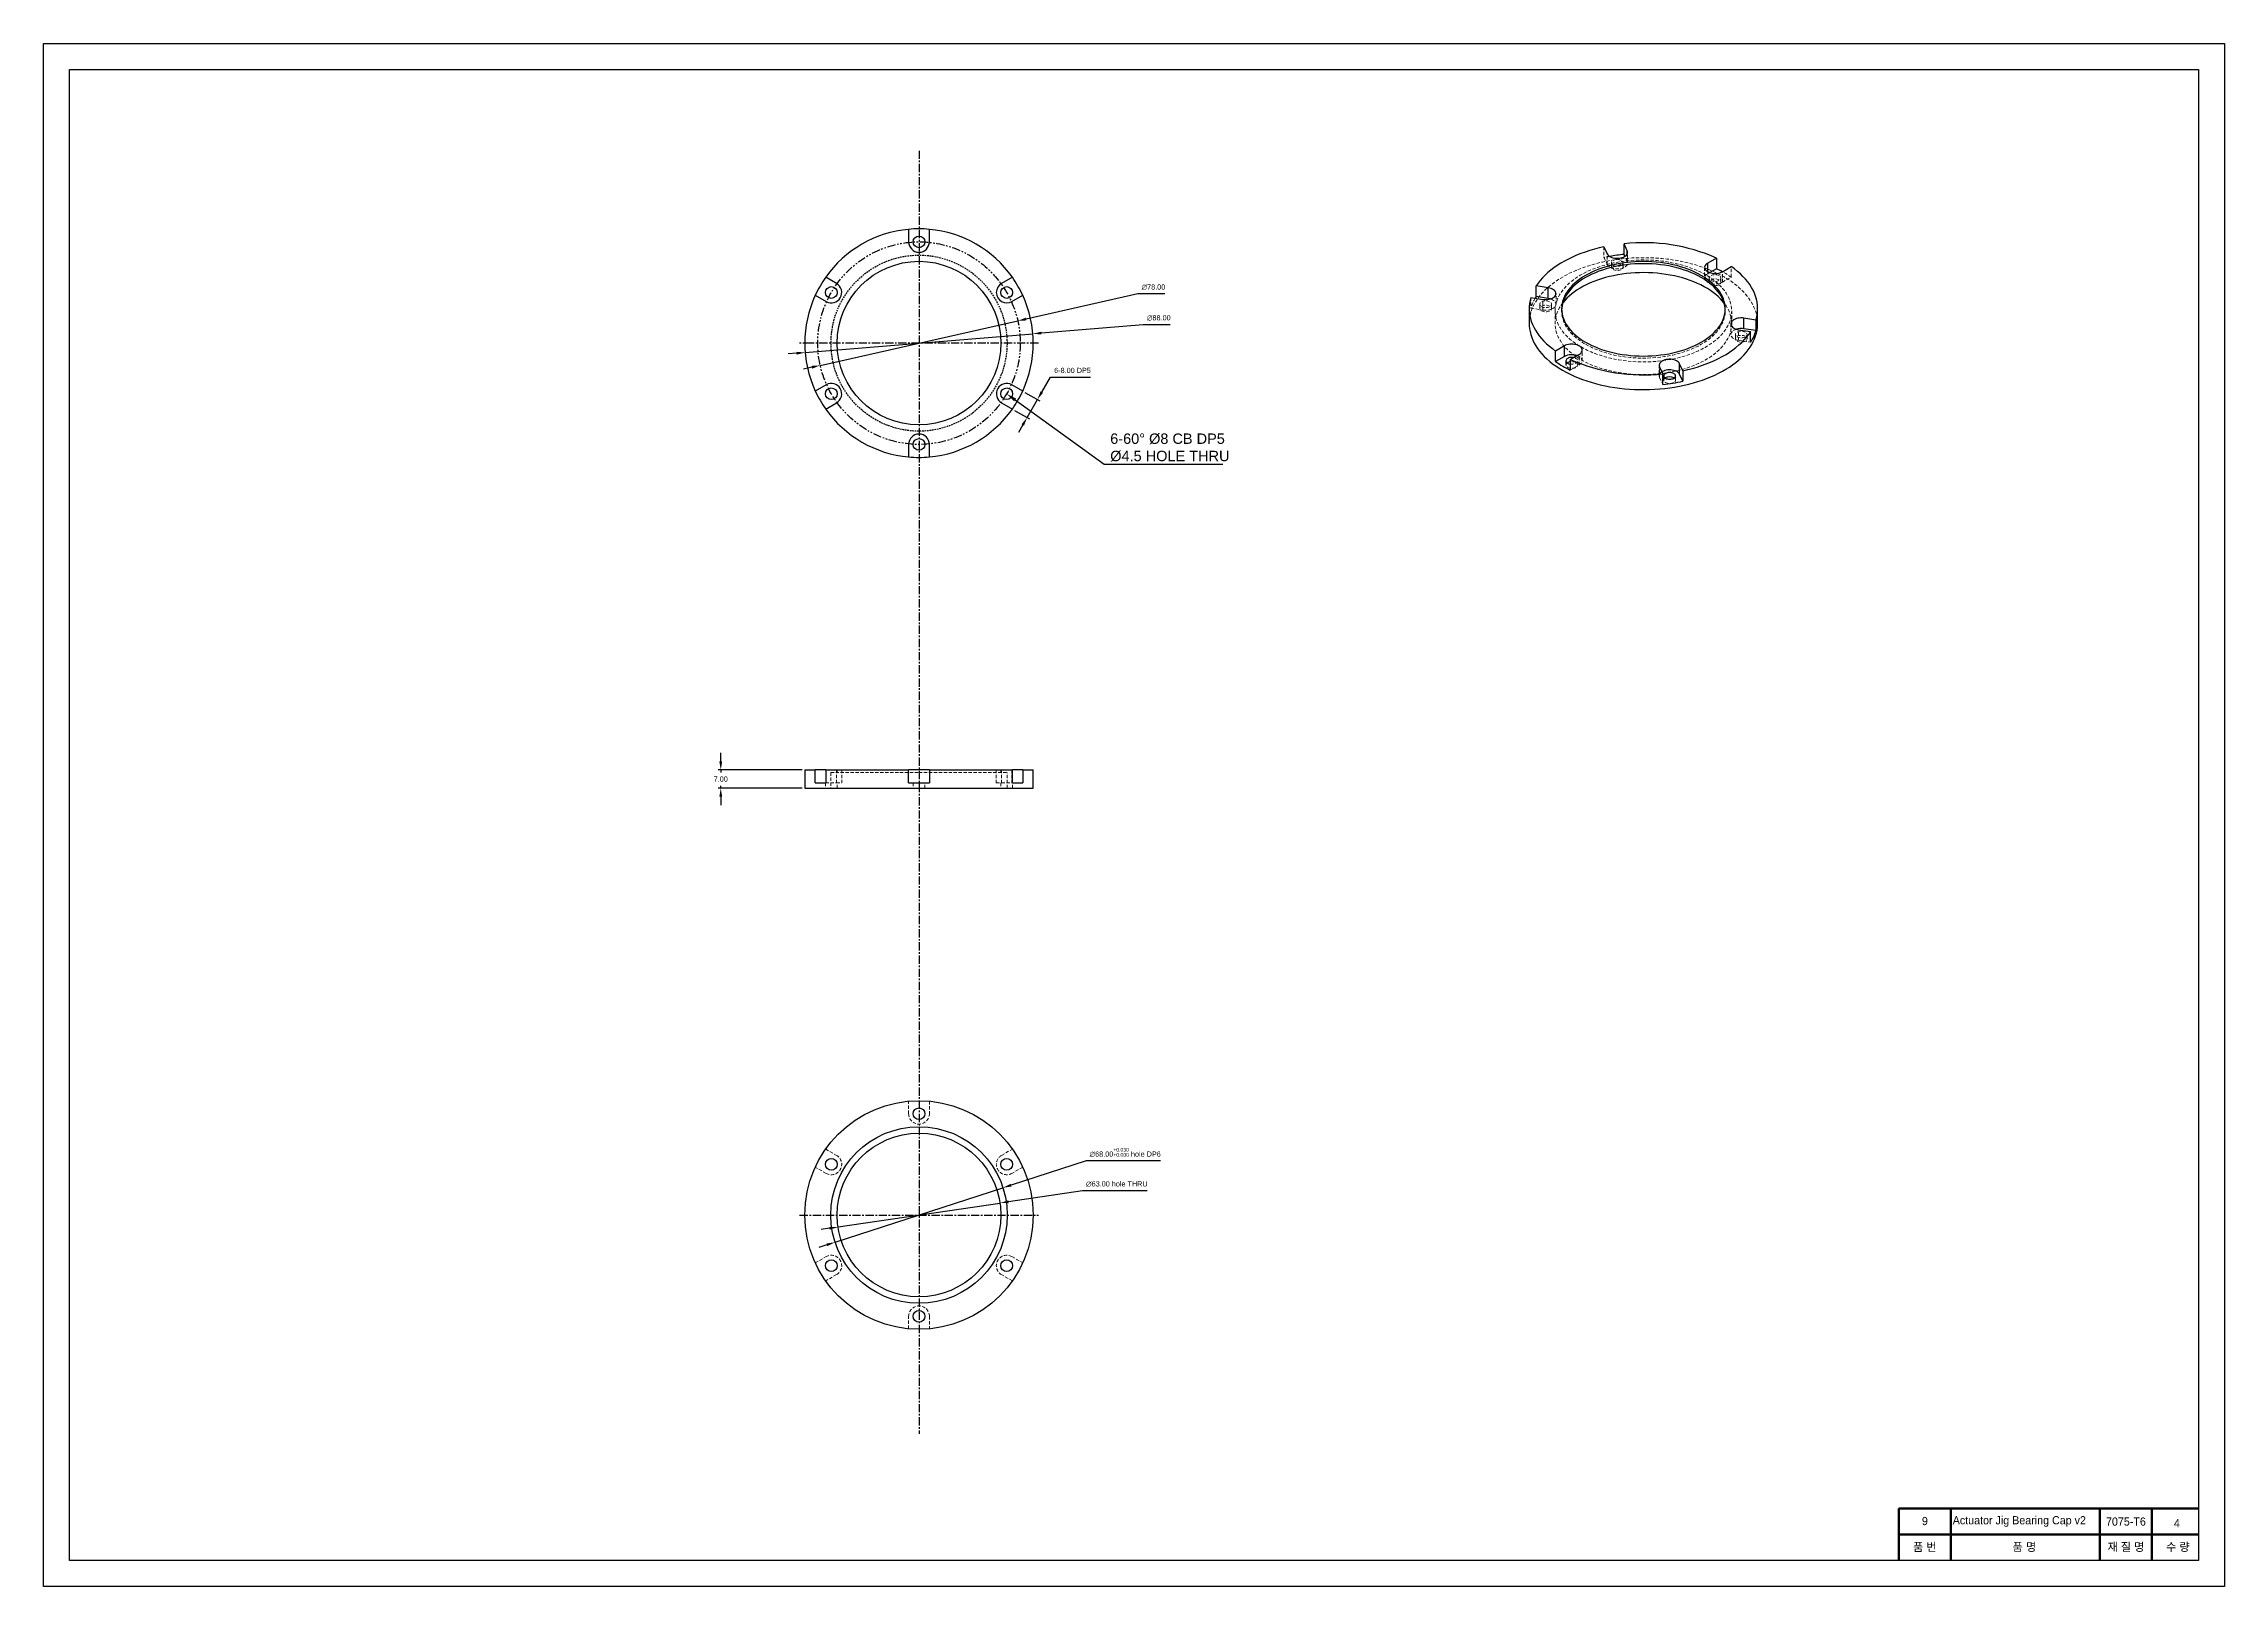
# Model space of a CAD drawing. Header units: millimetres. Extents: x 0 to 7560, y -1188 to 891.
# Drawn here: x 0 to 840, y -1188 to -594 of the extents above; entities that cross this region are included whole.
import ezdxf
from ezdxf import colors
from ezdxf.entities.mleader import LeaderData, LeaderLine
from ezdxf.math import Vec2, Vec3

# ---------------------------------------------------------------- set-up
doc = ezdxf.new("R2010")
doc.units = ezdxf.units.MM
doc.header["$PDSIZE"] = -1
for name, pattern in [('CENTER', [10.16, 6.35, -1.27, 1.27, -1.27]), ('HIDDEN', [1.905, 1.27, -0.635]), ('PHANTOM', [12.7, 6.35, -1.27, 1.27, -1.27, 1.27, -1.27])]:
    doc.linetypes.add(name, pattern=pattern)
doc.layers.get('0').update_dxf_attribs({"lineweight": 50})
doc.layers.add('FORMAT', color=7, linetype='Continuous')
for name, color, linetype, lineweight in [('보조선', 1, 'PHANTOM', 25), ('숨은선', 4, 'HIDDEN', 35), ('중심선', 1, 'CENTER', 25), ('중요 치수', 4, 'Continuous', 18), ('치수선', 6, 'Continuous', 18)]:
    doc.layers.add(name, color=color, linetype=linetype, lineweight=lineweight)
doc.styles.get("Standard").update_dxf_attribs({"font": 'arial.ttf', "height": 2})
doc.dimstyles.new('ISO-25', dxfattribs={"dimtxt": 2.5, "dimasz": 2.5, "dimexe": 1.25, "dimexo": 0.625, "dimtad": 1, "dimtxsty": 'Standard', "dimcen": 2.5, "dimadec": 0, "dimazin": 0, "dimtfac": 1, "dimtmove": 0, "dimatfit": 3, "dimfxl": 1, "dimarcsym": 0})

msp = doc.modelspace()

# ---------------------------------------------------------------- texts
at = {"char_height": 3.15, "attachment_point": 5}
for s, width, insert in [('{\\fGulim|b0|i0|c129|p50;\\C6;9}', 20, (724.785, -1162.634)), ('{\\fGulim|b0|i0|c129|p50;\\C6;7075-T6}', 20, (802.217, -1162.836)), ('{\\fGulim|b0|i0|c129|p50;\\C6;4}', 20, (821.837, -1163.45)), ('{\\fGulim|b0|i0|c129|p50;\\C6;품 번}', 20, (724.749, -1172.768)), ('{\\C6;품 명}', 40, (763.106, -1172.768)), ('{\\fGulim|b0|i0|c129|p50;\\C6;재 질 명}', 20, (802.232, -1172.768)), ('{\\fGulim|b0|i0|c129|p50;\\C6;수 량}', 20, (822.232, -1172.768))]:
    msp.add_mtext_dynamic_manual_height_columns(s, width=width, gutter_width=12.5, heights=[0], dxfattribs=dict(at, insert=insert))
at = {"layer": '중요 치수', "insert": (735.506, -1160.736), "char_height": 3.15, "width": 56.24611, "attachment_point": 1}
msp.add_mtext('{\\fGulim|b0|i0|c129|p50;\\C6;Actuator Jig Bearing Cap v2}', dxfattribs=at)

# ---------------------------------------------------------------- blocks, each defined once
blk = doc.blocks.new('*D465')
at = {"layer": 'Defpoints', "color": 0, "ltscale": 0.5, "transparency": 16777216}
for p in [(381.19, -705.48), (293.48, -712.7)]:
    blk.add_point(p, dxfattribs=at)
at = {"layer": '치수선', "color": 0, "lineweight": -2, "ltscale": 0.5, "transparency": 16777216}
for p, q in [((293.48, -712.7), (381.19, -705.48)), ((423.69, -701.98), (384.48, -705.21)), ((434.13, -701.98), (423.69, -701.98)), ((290.19, -712.97), (286.9, -713.24))]:
    blk.add_line(p, q, dxfattribs=at)
at = {"layer": '치수선', "color": 0, "ltscale": 0.5, "transparency": 16777216}
for points in [[(384.43, -704.66), (384.52, -705.76), (381.19, -705.48)], [(290.15, -712.42), (290.24, -713.52), (293.48, -712.7)]]:
    blk.add_solid(points, dxfattribs=at)
at = {"layer": '치수선', "color": 0, "ltscale": 0.5, "transparency": 16777216, "insert": (429.67, -699.38), "char_height": 2, "attachment_point": 5}
blk.add_mtext('∅88.00', dxfattribs=at)
blk = doc.blocks.new('*D466')
at = {"layer": 'Defpoints', "color": 0, "ltscale": 0.5, "transparency": 16777216}
for p in [(375.39, -700.53), (299.29, -717.65)]:
    blk.add_point(p, dxfattribs=at)
at = {"layer": '치수선', "color": 0, "lineweight": -2, "ltscale": 0.5, "transparency": 16777216}
for p, q in [((421.62, -690.13), (378.61, -699.8)), ((432.06, -690.13), (421.62, -690.13)), ((299.29, -717.65), (375.39, -700.53)), ((296.07, -718.37), (292.84, -719.1))]:
    blk.add_line(p, q, dxfattribs=at)
at = {"layer": '치수선', "color": 0, "ltscale": 0.5, "transparency": 16777216}
for points in [[(378.49, -699.27), (378.73, -700.34), (375.39, -700.53)], [(295.94, -717.84), (296.19, -718.91), (299.29, -717.65)]]:
    blk.add_solid(points, dxfattribs=at)
at = {"layer": '치수선', "color": 0, "ltscale": 0.5, "transparency": 16777216, "insert": (427.61, -687.53), "char_height": 2, "attachment_point": 5}
blk.add_mtext('∅78.00', dxfattribs=at)
blk = doc.blocks.new('*D467')
at = {"layer": 'Defpoints', "color": 0, "ltscale": 0.5, "transparency": 16777216}
for p in [(377.28, -727.53), (373.28, -734.46), (378.96, -737.74)]:
    blk.add_point(p, dxfattribs=at)
at = {"layer": '치수선', "color": 0, "lineweight": -2, "ltscale": 0.5, "transparency": 16777216}
for p, q in [((384.61, -727.95), (387.96, -722.15)), ((387.96, -722.15), (403.4, -722.15)), ((378.15, -728.03), (383.83, -731.31)), ((374.15, -734.96), (379.83, -738.24)), ((378.96, -737.74), (382.96, -730.81)), ((377.31, -740.6), (375.66, -743.46))]:
    blk.add_line(p, q, dxfattribs=at)
at = {"layer": '치수선', "color": 0, "ltscale": 0.5, "transparency": 16777216}
for points in [[(384.14, -727.68), (385.09, -728.23), (382.96, -730.81)], [(376.83, -740.32), (377.79, -740.88), (378.96, -737.74)]]:
    blk.add_solid(points, dxfattribs=at)
at = {"layer": '치수선', "color": 0, "ltscale": 0.5, "transparency": 16777216, "insert": (396.45, -719.6), "char_height": 2, "attachment_point": 5}
blk.add_mtext('6-8.00 DP5', dxfattribs=at)
blk = doc.blocks.new('*D468')
at = {"layer": 'Defpoints', "color": 0, "ltscale": 0.5, "transparency": 16777216}
for p in [(293.34, -873.44), (260.97, -880.44), (293.34, -880.44)]:
    blk.add_point(p, dxfattribs=at)
at = {"layer": '치수선', "color": 0, "lineweight": -2, "ltscale": 0.5, "transparency": 16777216}
for p, q in [((292.34, -873.44), (259.97, -873.44)), ((260.97, -870.13), (260.97, -866.83)), ((260.97, -873.44), (260.97, -874.39)), ((292.34, -880.44), (259.97, -880.44)), ((260.97, -880.44), (260.97, -879.48)), ((260.97, -883.74), (260.97, -887.04))]:
    blk.add_line(p, q, dxfattribs=at)
at = {"layer": '치수선', "color": 0, "ltscale": 0.5, "transparency": 16777216}
for points in [[(260.42, -870.13), (261.52, -870.13), (260.97, -873.44)], [(260.42, -883.74), (261.52, -883.74), (260.97, -880.44)]]:
    blk.add_solid(points, dxfattribs=at)
at = {"layer": '치수선', "color": 0, "ltscale": 0.5, "transparency": 16777216, "insert": (260.97, -876.94), "char_height": 2, "attachment_point": 5}
blk.add_mtext('7.00', dxfattribs=at)
blk = doc.blocks.new('*D469')
at = {"layer": 'Defpoints', "color": 0, "ltscale": 0.5, "transparency": 16777216}
for p in [(369.68, -1034.3), (304.99, -1055.27)]:
    blk.add_point(p, dxfattribs=at)
at = {"layer": '중요 치수', "color": 0, "lineweight": -2, "ltscale": 0.5, "transparency": 16777216}
for p, q in [((401.66, -1023.94), (372.82, -1033.28)), ((430.3, -1023.94), (401.66, -1023.94)), ((304.99, -1055.27), (369.68, -1034.3)), ((301.85, -1056.28), (298.71, -1057.3))]:
    blk.add_line(p, q, dxfattribs=at)
at = {"layer": '중요 치수', "color": 0, "ltscale": 0.5, "transparency": 16777216}
for points in [[(372.65, -1032.76), (372.99, -1033.81), (369.68, -1034.3)], [(301.68, -1055.76), (302.02, -1056.81), (304.99, -1055.27)]]:
    blk.add_solid(points, dxfattribs=at)
at = {"layer": '중요 치수', "color": 0, "ltscale": 0.5, "transparency": 16777216, "insert": (416.74, -1020.71), "char_height": 2, "attachment_point": 5}
blk.add_mtext('∅68.00{\\H0.7x;\\S+0.030^ +0.000;} hole DP6', dxfattribs=at)
blk = doc.blocks.new('*D529')
at = {"layer": 'Defpoints', "color": 0, "ltscale": 0.5, "transparency": 16777216}
for p in [(368.5, -1040.17), (306.18, -1049.4)]:
    blk.add_point(p, dxfattribs=at)
at = {"layer": '중요 치수', "color": 0, "lineweight": -2, "ltscale": 0.5, "transparency": 16777216}
for p, q in [((306.18, -1049.4), (368.5, -1040.17)), ((400.3, -1035.46), (371.76, -1039.69)), ((425.25, -1035.46), (400.3, -1035.46)), ((302.91, -1049.88), (299.64, -1050.37))]:
    blk.add_line(p, q, dxfattribs=at)
at = {"layer": '중요 치수', "color": 0, "ltscale": 0.5, "transparency": 16777216}
for points in [[(371.68, -1039.14), (371.84, -1040.23), (368.5, -1040.17)], [(302.83, -1049.34), (302.99, -1050.43), (306.18, -1049.4)]]:
    blk.add_solid(points, dxfattribs=at)
at = {"layer": '중요 치수', "color": 0, "ltscale": 0.5, "transparency": 16777216, "insert": (413.54, -1032.86), "char_height": 2, "attachment_point": 5}
blk.add_mtext('∅63.00 hole THRU', dxfattribs=at)

# ---------------------------------------------------------------- dimensions: what is measured, and where the dimension line sits
at = {"layer": '중요 치수', "ltscale": 0.5}
for p1, p2, text, picture, middle in [((304.992, -1055.267), (369.68, -1034.302), '<>{\\H0.7x;\\S+0.030^ +0.000;} hole DP6', '*D469', (416.74, -1023.94)), ((306.176, -1049.398), (368.496, -1040.171), '<> hole THRU', '*D529', (400.304, -1035.461))]:
    dim = msp.add_diameter_dim_2p(p1=p1, p2=p2, text=text, dimstyle='ISO-25', override={"dimtxt": 2, "dimasz": 3.302, "dimexe": 1, "dimexo": 1, "dimgap": 1.524, "dimtih": 1, "dimtoh": 1, "dimzin": 1, "dimdsep": 46, "dimcen": -10, "dimadec": 2, "dimtzin": 1}, dxfattribs=at)
    dim.commit()
    dim.dimension.update_dxf_attribs({"geometry": picture, "text_midpoint": middle, "dimtype": 163})
at = {"layer": '치수선', "ltscale": 0.5}
for p1, p2, picture, middle in [((299.287, -717.649), (375.385, -700.53), '*D466', (421.622, -690.128)), ((293.484, -712.698), (381.188, -705.481), '*D465', (423.685, -701.983))]:
    dim = msp.add_diameter_dim_2p(p1=p1, p2=p2, dimstyle='ISO-25', override={"dimtxt": 2, "dimasz": 3.302, "dimexe": 1, "dimexo": 1, "dimgap": 1.524, "dimtih": 1, "dimtoh": 1, "dimzin": 1, "dimdsep": 46, "dimcen": -10, "dimadec": 2, "dimtzin": 1}, dxfattribs=at)
    dim.commit()
    dim.dimension.update_dxf_attribs({"geometry": picture, "text_midpoint": middle, "dimtype": 163})
dim = msp.add_linear_dim(base=(378.961, -737.74), p1=(377.283, -727.534), p2=(373.283, -734.462), angle=240, text='6-<> DP5', dimstyle='ISO-25', override={"dimtxt": 2, "dimasz": 3.302, "dimexe": 1, "dimexo": 1, "dimgap": 1.524, "dimtih": 1, "dimtoh": 1, "dimzin": 1, "dimdsep": 46, "dimcen": -10, "dimadec": 2, "dimtzin": 1}, dxfattribs=at)
dim.commit()
dim.dimension.update_dxf_attribs({"geometry": '*D467', "text_midpoint": (396.446, -722.148), "dimtype": 161})
dim = msp.add_linear_dim(base=(260.969, -880.437), p1=(293.336, -873.437), p2=(293.336, -880.437), angle=90, dimstyle='ISO-25', override={"dimtxt": 2, "dimasz": 3.302, "dimexe": 1, "dimexo": 1, "dimgap": 1.524, "dimtih": 1, "dimtoh": 1, "dimzin": 1, "dimdsep": 46, "dimcen": -10, "dimadec": 2, "dimtzin": 1}, dxfattribs=at)
dim.commit()
dim.dimension.update_dxf_attribs({"geometry": '*D468', "text_midpoint": (260.969, -876.937), "dimtype": 160})

# ---------------------------------------------------------------- linework, layer by layer
at = {"color": 7, "linetype": 'Continuous', "lineweight": 25}
for p, q in [((333.336, -665.272), (333.336, -670.089)), ((341.336, -670.089), (341.336, -665.272)), ((608.89, -674.914), (608.89, -670.831)), ((610.136, -673.518), (608.89, -670.831)), ((601.162, -672.027), (602.409, -674.713)), ((609.238, -675.665), (608.89, -674.914)), ((610.136, -674.713), (610.136, -673.518)), ((644.522, -676.343), (641.115, -678.31)), ((641.115, -681.576), (641.115, -678.31)), ((644.522, -676.343), (644.522, -680.426)), ((646.772, -681.576), (650.179, -679.609)), ((305.561, -686.125), (301.389, -683.716)), ((373.283, -683.716), (369.111, -686.125)), ((575.077, -691.168), (575.077, -687.085)), ((579.731, -687.805), (575.077, -687.085)), ((579.731, -691.888), (579.731, -687.805)), ((644.522, -680.426), (641.913, -681.932)), ((297.389, -690.645), (301.561, -693.054)), ((373.111, -693.054), (377.283, -690.645)), ((572.367, -695.863), (572.367, -701.578)), ((573.007, -691.546), (577.66, -692.266)), ((579.731, -691.888), (575.077, -691.168)), ((660.367, -701.578), (660.367, -695.863)), ((653.003, -703.92), (657.656, -704.64)), ((659.727, -700.179), (655.073, -699.459)), ((655.073, -703.542), (655.073, -699.459)), ((659.727, -704.262), (655.073, -703.542)), ((657.656, -708.723), (657.656, -704.64)), ((659.727, -700.179), (659.727, -704.262)), ((585.961, -710.15), (582.554, -712.116)), ((582.554, -716.199), (582.554, -712.116)), ((585.961, -714.233), (585.961, -710.15)), ((588.211, -715.382), (591.618, -713.415)), ((585.961, -714.233), (582.554, -716.199)), ((588.211, -715.382), (588.211, -719.465)), ((622.597, -718.207), (623.844, -720.894)), ((623.844, -724.977), (623.844, -720.894)), ((631.571, -719.699), (630.324, -717.012)), ((630.324, -721.095), (630.324, -717.012)), ((631.571, -723.781), (630.324, -721.095)), ((631.571, -719.699), (631.571, -723.781)), ((301.561, -725.125), (297.389, -727.534)), ((377.283, -727.534), (373.111, -725.125)), ((301.389, -734.462), (305.561, -732.054)), ((369.111, -732.054), (373.283, -734.462)), ((333.336, -748.089), (333.336, -752.907)), ((341.336, -752.907), (341.336, -748.089)), ((293.336, -873.437), (293.336, -880.437)), ((293.336, -873.437), (297.389, -873.437)), ((297.389, -878.437), (297.389, -873.437)), ((301.389, -873.437), (297.389, -873.437)), ((301.389, -873.437), (301.389, -878.437)), ((301.389, -873.437), (333.336, -873.437)), ((333.336, -878.437), (333.336, -873.437)), ((341.336, -873.437), (333.336, -873.437)), ((341.336, -873.437), (341.336, -878.437)), ((341.336, -873.437), (373.283, -873.437)), ((373.283, -878.437), (373.283, -873.437)), ((377.283, -873.437), (373.283, -873.437)), ((377.283, -873.437), (377.283, -878.437)), ((377.283, -873.437), (381.336, -873.437)), ((381.336, -880.437), (381.336, -873.437)), ((293.336, -880.437), (337.336, -880.437)), ((297.389, -878.437), (301.389, -878.437)), ((333.336, -878.437), (341.336, -878.437)), ((337.336, -880.437), (381.336, -880.437)), ((373.283, -878.437), (377.283, -878.437))]:
    msp.add_line(p, q, dxfattribs=at)
at = {"color": 7, "linetype": 'HIDDEN', "lineweight": 18}
for p, q in [((601.162, -672.027), (601.162, -676.109)), ((601.162, -676.109), (602.409, -678.796)), ((602.409, -678.796), (602.409, -674.713)), ((604.023, -678.198), (604.023, -679.831)), ((608.523, -679.831), (608.523, -678.198)), ((610.136, -677.601), (609.238, -675.665)), ((610.136, -677.601), (610.136, -674.713)), ((610.273, -678.198), (610.273, -674.116)), ((639.944, -679.943), (639.944, -684.025)), ((650.179, -683.692), (650.179, -679.609)), ((641.115, -682.393), (641.115, -681.576)), ((641.913, -681.932), (641.115, -682.393)), ((641.694, -684.025), (641.694, -685.658)), ((646.194, -685.658), (646.194, -684.025)), ((646.772, -685.658), (646.772, -681.576)), ((646.772, -685.658), (650.179, -683.692)), ((573.007, -691.546), (573.007, -695.629)), ((573.007, -695.629), (577.66, -696.349)), ((576.446, -694.118), (576.446, -695.751)), ((577.66, -696.349), (577.66, -692.266)), ((580.946, -695.751), (580.946, -694.118)), ((582.367, -696.679), (582.367, -701.578)), ((582.696, -694.118), (582.696, -690.036)), ((584.867, -695.863), (584.867, -696.679)), ((647.867, -696.679), (647.867, -695.863)), ((650.367, -701.578), (650.367, -696.679)), ((650.038, -701.69), (650.038, -705.772)), ((653.003, -708.003), (653.003, -703.92)), ((591.618, -717.498), (591.618, -713.415)), ((592.79, -715.865), (592.79, -711.783)), ((651.788, -705.772), (651.788, -707.406)), ((653.003, -708.003), (657.656, -708.723)), ((656.288, -707.406), (656.288, -705.772)), ((586.54, -715.865), (586.54, -717.498)), ((588.211, -719.465), (591.618, -717.498)), ((591.04, -717.498), (591.04, -715.865)), ((622.461, -717.61), (622.461, -721.692)), ((622.597, -722.29), (622.597, -718.207)), ((622.597, -722.29), (623.844, -724.977)), ((624.211, -721.692), (624.211, -723.326)), ((628.711, -723.326), (628.711, -721.692)), ((305.561, -878.437), (305.561, -873.437)), ((305.836, -873.437), (305.836, -874.437)), ((307.561, -878.437), (307.561, -873.437)), ((367.111, -873.437), (367.111, -878.437)), ((368.836, -874.437), (368.836, -873.437)), ((369.111, -878.437), (369.111, -873.437)), ((373.111, -878.437), (373.111, -873.437)), ((301.311, -878.437), (301.311, -880.437)), ((301.389, -878.437), (305.561, -878.437)), ((303.336, -874.437), (337.336, -874.437)), ((305.561, -878.437), (307.561, -878.437)), ((305.811, -880.437), (305.811, -878.437)), ((335.086, -878.437), (335.086, -880.437)), ((337.336, -874.437), (371.336, -874.437)), ((339.586, -880.437), (339.586, -878.437)), ((367.111, -878.437), (369.111, -878.437)), ((368.861, -878.437), (368.861, -880.437)), ((369.111, -878.437), (373.283, -878.437)), ((371.336, -880.437), (371.336, -874.437)), ((373.361, -880.437), (373.361, -878.437)), ((333.336, -1005.784), (333.336, -1000.967)), ((341.336, -1000.967), (341.336, -1005.784)), ((301.389, -1019.411), (305.561, -1021.82)), ((369.111, -1021.82), (373.283, -1019.411)), ((301.561, -1028.749), (297.389, -1026.34)), ((377.283, -1026.34), (373.111, -1028.749)), ((297.389, -1063.229), (301.561, -1060.82)), ((373.111, -1060.82), (377.283, -1063.229)), ((305.561, -1067.749), (301.389, -1070.157)), ((373.283, -1070.157), (369.111, -1067.749)), ((333.336, -1088.602), (333.336, -1083.784)), ((341.336, -1083.784), (341.336, -1088.602))]:
    msp.add_line(p, q, dxfattribs=at)
for p, q in [((714.749, -1157.768), (830.146, -1157.768)), ((714.749, -1177.768), (714.749, -1157.768)), ((734.749, -1177.768), (734.749, -1157.768)), ((792.232, -1177.768), (792.232, -1157.768)), ((812.232, -1177.768), (812.232, -1157.768)), ((714.749, -1167.768), (830.146, -1167.768))]:
    msp.add_line(p, q)
at = {"color": 7, "linetype": 'HIDDEN', "lineweight": 18, "flags": 128}
for points in [[(660.367, -701.578), (660.342, -700.736), (660.235, -699.614), (660.041, -698.495), (659.762, -697.383), (659.398, -696.279), (658.95, -695.185), (658.419, -694.104), (657.805, -693.038), (657.11, -691.988), (656.335, -690.957), (655.482, -689.947), (654.553, -688.959), (653.548, -687.997), (652.471, -687.06), (651.324, -686.153), (650.107, -685.275), (648.825, -684.43), (647.479, -683.617), (646.073, -682.841), (644.608, -682.1), (643.088, -681.398), (641.515, -680.736), (639.894, -680.114), (638.226, -679.534), (636.516, -678.998), (634.766, -678.505), (632.98, -678.058), (631.161, -677.657), (629.314, -677.302), (627.441, -676.995), (625.547, -676.737), (623.634, -676.527), (621.708, -676.366), (619.77, -676.254), (617.827, -676.192), (615.88, -676.179), (613.934, -676.217), (611.993, -676.304), (610.061, -676.44), (608.141, -676.626), (606.237, -676.86), (604.353, -677.143), (602.493, -677.474), (600.659, -677.851), (598.856, -678.276), (597.088, -678.746), (595.357, -679.26), (593.668, -679.819), (592.023, -680.42), (590.425, -681.062), (588.879, -681.744), (587.386, -682.466), (585.95, -683.225), (584.573, -684.019), (583.259, -684.848), (582.01, -685.71), (580.827, -686.603), (579.715, -687.525), (578.674, -688.475), (577.707, -689.45), (576.815, -690.449), (576.001, -691.47), (575.266, -692.511), (574.611, -693.569), (574.039, -694.643), (573.549, -695.731), (573.142, -696.83), (572.821, -697.938), (572.585, -699.054), (572.434, -700.174), (572.369, -701.297), (572.367, -701.578)], [(592.325, -710.558), (593.563, -711.238), (594.859, -711.881), (596.21, -712.486), (597.611, -713.05), (599.059, -713.574), (600.552, -714.054), (602.084, -714.491), (603.652, -714.883), (605.253, -715.229), (606.881, -715.528), (608.533, -715.779), (610.206, -715.982), (611.894, -716.136), (613.593, -716.242), (615.299, -716.297), (617.008, -716.304), (618.715, -716.26), (620.416, -716.167), (622.107, -716.025), (623.784, -715.834), (625.441, -715.595), (627.076, -715.308), (628.684, -714.974), (630.261, -714.593), (631.802, -714.168), (633.305, -713.698), (634.765, -713.185), (636.178, -712.631), (637.542, -712.036), (638.851, -711.402), (640.104, -710.731), (641.297, -710.025), (642.427, -709.285), (643.492, -708.513), (644.487, -707.712), (645.412, -706.882), (646.263, -706.027), (647.039, -705.148), (647.738, -704.247), (648.357, -703.328), (648.895, -702.392), (649.351, -701.441), (649.724, -700.478), (650.012, -699.506), (650.216, -698.526), (650.334, -697.542), (650.366, -696.556), (650.312, -695.57), (650.173, -694.587), (649.948, -693.609), (649.638, -692.639), (649.245, -691.679), (648.768, -690.731), (648.209, -689.799), (647.57, -688.884), (646.853, -687.989), (646.058, -687.116), (645.188, -686.266), (644.245, -685.444), (643.232, -684.649), (642.151, -683.885), (641.005, -683.153), (639.797, -682.456), (638.529, -681.794), (637.206, -681.17), (635.829, -680.585), (634.404, -680.041), (632.933, -679.539), (631.421, -679.08), (629.87, -678.666), (628.285, -678.297), (626.67, -677.974), (625.029, -677.699), (623.366, -677.472), (621.685, -677.293), (619.992, -677.163), (618.288, -677.083), (616.58, -677.052), (614.872, -677.07), (613.167, -677.139), (611.47, -677.256), (609.786, -677.423), (608.118, -677.638), (606.471, -677.901), (604.85, -678.212), (603.257, -678.569), (601.697, -678.972), (600.175, -679.42), (598.693, -679.912), (597.256, -680.445), (595.867, -681.02), (594.53, -681.635), (593.248, -682.287), (592.025, -682.976), (590.863, -683.699), (589.765, -684.455), (588.735, -685.242), (587.775, -686.058), (586.886, -686.901), (586.072, -687.768), (585.335, -688.658), (584.676, -689.569), (584.097, -690.497), (583.6, -691.441), (583.186, -692.398), (582.855, -693.365), (582.609, -694.342), (582.448, -695.324), (582.373, -696.309), (582.383, -697.296), (582.48, -698.281), (582.662, -699.262), (582.93, -700.236), (583.281, -701.201), (583.717, -702.155), (584.235, -703.095), (584.834, -704.019), (585.512, -704.925), (586.269, -705.809), (587.101, -706.671), (588.008, -707.507), (588.986, -708.316), (590.034, -709.095), (591.148, -709.843), (592.325, -710.558)], [(602.409, -678.796), (602.607, -679.122), (602.886, -679.427), (603.241, -679.705), (603.664, -679.949), (604.145, -680.154), (604.673, -680.315), (605.238, -680.429), (605.825, -680.493), (606.422, -680.506), (607.016, -680.467), (607.594, -680.378), (608.142, -680.24), (608.648, -680.056), (609.101, -679.831), (609.491, -679.57), (609.809, -679.277), (610.048, -678.961), (610.203, -678.628), (610.27, -678.285), (610.248, -677.94), (610.136, -677.601)], [(604.682, -679.117), (605.023, -679.278), (605.412, -679.398), (605.834, -679.472), (606.273, -679.497), (606.712, -679.472), (607.134, -679.398), (607.523, -679.278), (607.864, -679.117), (608.144, -678.92), (608.352, -678.695), (608.48, -678.452), (608.523, -678.198), (608.48, -677.945), (608.352, -677.701), (608.144, -677.477), (607.864, -677.28), (607.523, -677.118), (607.134, -676.998), (606.712, -676.924), (606.273, -676.899), (605.834, -676.924), (605.412, -676.998), (605.023, -677.118), (604.682, -677.28), (604.402, -677.477), (604.194, -677.701), (604.066, -677.945), (604.023, -678.198), (604.066, -678.452), (604.194, -678.695), (604.402, -678.92), (604.682, -679.117)], [(604.682, -680.75), (605.023, -680.911), (605.412, -681.031), (605.834, -681.105), (606.273, -681.13), (606.712, -681.105), (607.134, -681.031), (607.523, -680.911), (607.864, -680.75), (608.144, -680.553), (608.352, -680.328), (608.48, -680.085), (608.523, -679.831), (608.48, -679.578), (608.352, -679.334), (608.144, -679.11), (607.864, -678.913), (607.523, -678.751), (607.134, -678.631), (606.712, -678.557), (606.273, -678.532), (605.834, -678.557), (605.412, -678.631), (605.023, -678.751), (604.682, -678.913), (604.402, -679.11), (604.194, -679.334), (604.066, -679.578), (604.023, -679.831), (604.066, -680.085), (604.194, -680.328), (604.402, -680.553), (604.682, -680.75)], [(641.115, -682.393), (640.725, -682.654), (640.407, -682.946), (640.168, -683.263), (640.014, -683.596), (639.947, -683.939), (639.969, -684.284), (640.08, -684.623), (640.278, -684.949), (640.557, -685.254), (640.912, -685.532), (641.335, -685.776), (641.816, -685.981), (642.344, -686.142), (642.909, -686.256), (643.496, -686.32), (644.093, -686.333), (644.688, -686.294), (645.265, -686.205), (645.813, -686.067), (646.319, -685.883), (646.772, -685.658)], [(642.353, -684.944), (642.694, -685.105), (643.083, -685.225), (643.505, -685.299), (643.944, -685.324), (644.383, -685.299), (644.805, -685.225), (645.194, -685.105), (645.535, -684.944), (645.815, -684.747), (646.023, -684.522), (646.151, -684.279), (646.194, -684.025), (646.151, -683.772), (646.023, -683.528), (645.815, -683.304), (645.535, -683.107), (645.194, -682.945), (644.805, -682.825), (644.383, -682.751), (643.944, -682.727), (643.505, -682.751), (643.083, -682.825), (642.694, -682.945), (642.353, -683.107), (642.073, -683.304), (641.865, -683.528), (641.737, -683.772), (641.694, -684.025), (641.737, -684.279), (641.865, -684.522), (642.073, -684.747), (642.353, -684.944)], [(642.353, -686.577), (642.694, -686.738), (643.083, -686.859), (643.505, -686.932), (643.944, -686.957), (644.383, -686.932), (644.805, -686.859), (645.194, -686.738), (645.535, -686.577), (645.815, -686.38), (646.023, -686.156), (646.151, -685.912), (646.194, -685.658), (646.151, -685.405), (646.023, -685.161), (645.815, -684.937), (645.535, -684.74), (645.194, -684.579), (644.805, -684.458), (644.383, -684.385), (643.944, -684.36), (643.505, -684.385), (643.083, -684.458), (642.694, -684.579), (642.353, -684.74), (642.073, -684.937), (641.865, -685.161), (641.737, -685.405), (641.694, -685.658), (641.737, -685.912), (641.865, -686.156), (642.073, -686.38), (642.353, -686.577)], [(577.105, -695.037), (577.446, -695.198), (577.835, -695.318), (578.257, -695.392), (578.696, -695.417), (579.135, -695.392), (579.557, -695.318), (579.946, -695.198), (580.287, -695.037), (580.566, -694.84), (580.774, -694.615), (580.902, -694.372), (580.946, -694.118), (580.902, -693.865), (580.774, -693.621), (580.566, -693.397), (580.287, -693.2), (579.946, -693.038), (579.557, -692.918), (579.135, -692.844), (578.696, -692.819), (578.257, -692.844), (577.835, -692.918), (577.446, -693.038), (577.105, -693.2), (576.825, -693.397), (576.617, -693.621), (576.489, -693.865), (576.446, -694.118), (576.489, -694.372), (576.617, -694.615), (576.825, -694.84), (577.105, -695.037)], [(577.105, -696.67), (577.446, -696.831), (577.835, -696.951), (578.257, -697.025), (578.696, -697.05), (579.135, -697.025), (579.557, -696.951), (579.946, -696.831), (580.287, -696.67), (580.566, -696.473), (580.774, -696.248), (580.902, -696.005), (580.946, -695.751), (580.902, -695.498), (580.774, -695.254), (580.566, -695.03), (580.287, -694.833), (579.946, -694.671), (579.557, -694.551), (579.135, -694.477), (578.696, -694.452), (578.257, -694.477), (577.835, -694.551), (577.446, -694.671), (577.105, -694.833), (576.825, -695.03), (576.617, -695.254), (576.489, -695.498), (576.446, -695.751), (576.489, -696.005), (576.617, -696.248), (576.825, -696.473), (577.105, -696.67)], [(577.66, -696.349), (578.248, -696.413), (578.845, -696.426), (579.439, -696.387), (580.017, -696.298), (580.565, -696.16), (581.071, -695.976), (581.524, -695.751), (581.914, -695.489), (582.232, -695.197), (582.471, -694.881), (582.626, -694.548), (582.693, -694.205), (582.67, -693.86), (582.559, -693.521), (582.362, -693.195), (582.083, -692.89), (581.728, -692.612), (581.305, -692.368), (580.824, -692.163), (580.565, -692.077)], [(585.334, -693.559), (584.676, -694.468), (584.097, -695.396), (583.6, -696.34), (583.186, -697.297), (582.855, -698.265), (582.609, -699.241), (582.448, -700.223), (582.373, -701.209), (582.383, -702.195), (582.48, -703.18), (582.662, -704.161), (582.93, -705.135), (583.281, -706.1), (583.717, -707.054), (584.235, -707.995), (584.834, -708.918), (585.512, -709.824), (586.269, -710.708), (587.101, -711.57), (588.008, -712.406), (588.986, -713.215), (590.034, -713.994), (591.148, -714.743), (592.325, -715.457)], [(584.875, -696.271), (584.867, -696.679), (584.91, -697.631), (585.039, -698.58), (585.255, -699.524), (585.555, -700.46), (585.94, -701.386), (586.408, -702.299), (586.959, -703.196), (587.59, -704.076), (588.3, -704.935), (589.087, -705.771), (589.949, -706.583), (590.883, -707.368), (591.887, -708.123), (592.958, -708.847), (594.093, -709.538)], [(592.325, -715.457), (593.563, -716.137), (594.859, -716.78), (596.21, -717.385), (597.611, -717.95), (599.059, -718.473), (600.552, -718.954), (602.084, -719.39), (603.652, -719.782), (605.253, -720.128), (606.881, -720.427), (608.533, -720.678), (610.206, -720.881), (611.894, -721.036), (613.593, -721.141), (615.299, -721.197), (617.008, -721.203), (618.715, -721.159), (620.416, -721.067), (622.107, -720.924), (623.784, -720.734), (625.441, -720.494), (627.076, -720.207), (628.684, -719.873), (630.261, -719.493), (631.802, -719.067), (633.305, -718.597), (634.765, -718.084), (636.178, -717.53), (637.542, -716.935), (638.851, -716.301), (640.104, -715.631), (641.297, -714.924), (642.427, -714.184), (643.492, -713.413), (644.487, -712.611), (645.412, -711.781), (646.263, -710.926), (647.039, -710.047), (647.738, -709.147), (648.357, -708.227), (648.895, -707.291), (649.351, -706.34), (649.724, -705.377), (650.012, -704.405), (650.216, -703.426), (650.334, -702.441), (650.366, -701.455), (650.312, -700.469), (650.173, -699.486), (649.948, -698.508), (649.638, -697.538), (649.245, -696.578), (648.768, -695.631), (648.209, -694.698), (647.57, -693.783), (647.4, -693.559)], [(594.093, -709.538), (595.289, -710.193), (596.543, -710.811), (597.851, -711.391), (599.211, -711.93), (600.617, -712.428), (602.066, -712.882), (603.555, -713.292), (605.078, -713.656), (606.633, -713.974), (608.214, -714.244), (609.818, -714.466), (611.439, -714.64), (613.074, -714.764), (614.718, -714.839), (616.367, -714.864), (618.015, -714.839), (619.659, -714.764), (621.294, -714.64), (622.916, -714.466), (624.52, -714.244), (626.101, -713.974), (627.655, -713.656), (629.179, -713.292), (630.667, -712.882), (632.117, -712.428), (633.523, -711.93), (634.882, -711.391), (636.19, -710.811), (637.444, -710.193), (638.641, -709.538), (639.776, -708.847), (640.847, -708.123), (641.851, -707.368), (642.785, -706.583), (643.647, -705.771), (644.433, -704.935), (645.143, -704.076), (645.775, -703.196), (646.325, -702.299), (646.793, -701.386), (647.178, -700.46), (647.479, -699.524), (647.694, -698.58), (647.824, -697.631), (647.867, -696.679), (647.859, -696.271)], [(652.168, -703.731), (651.663, -703.915), (651.209, -704.14), (650.819, -704.401), (650.501, -704.693), (650.262, -705.01), (650.108, -705.343), (650.041, -705.686), (650.063, -706.031), (650.174, -706.37), (650.372, -706.696), (650.651, -707.001), (651.006, -707.279), (651.429, -707.523), (651.91, -707.728), (652.438, -707.889), (653.003, -708.003)], [(652.447, -706.691), (652.788, -706.852), (653.177, -706.973), (653.599, -707.046), (654.038, -707.071), (654.477, -707.046), (654.899, -706.973), (655.288, -706.852), (655.629, -706.691), (655.909, -706.494), (656.117, -706.27), (656.245, -706.026), (656.288, -705.772), (656.245, -705.519), (656.117, -705.275), (655.909, -705.051), (655.629, -704.854), (655.288, -704.692), (654.899, -704.572), (654.477, -704.499), (654.038, -704.474), (653.599, -704.499), (653.177, -704.572), (652.788, -704.692), (652.447, -704.854), (652.167, -705.051), (651.959, -705.275), (651.831, -705.519), (651.788, -705.772), (651.831, -706.026), (651.959, -706.27), (652.167, -706.494), (652.447, -706.691)], [(591.618, -717.498), (592.008, -717.237), (592.326, -716.944), (592.565, -716.628), (592.72, -716.295), (592.787, -715.952), (592.764, -715.607), (592.653, -715.268), (592.456, -714.942), (592.176, -714.637), (591.821, -714.359), (591.399, -714.115), (590.918, -713.91), (590.82, -713.876)], [(652.447, -708.324), (652.788, -708.486), (653.177, -708.606), (653.599, -708.68), (654.038, -708.704), (654.477, -708.68), (654.899, -708.606), (655.288, -708.486), (655.629, -708.324), (655.909, -708.127), (656.117, -707.903), (656.245, -707.659), (656.288, -707.406), (656.245, -707.152), (656.117, -706.908), (655.909, -706.684), (655.629, -706.487), (655.288, -706.326), (654.899, -706.206), (654.477, -706.132), (654.038, -706.107), (653.599, -706.132), (653.177, -706.206), (652.788, -706.326), (652.447, -706.487), (652.167, -706.684), (651.959, -706.908), (651.831, -707.152), (651.788, -707.406), (651.831, -707.659), (651.959, -707.903), (652.167, -708.127), (652.447, -708.324)], [(587.04, -716.682), (586.919, -716.777), (586.711, -717.001), (586.583, -717.245), (586.54, -717.498), (586.583, -717.752), (586.711, -717.995), (586.919, -718.22), (587.199, -718.417)], [(587.199, -718.417), (587.54, -718.578), (587.929, -718.698), (588.351, -718.772), (588.79, -718.797), (589.229, -718.772), (589.651, -718.698), (590.04, -718.578), (590.381, -718.417), (590.66, -718.22), (590.868, -717.995), (590.996, -717.752), (591.04, -717.498), (590.996, -717.245), (590.868, -717.001), (590.66, -716.777), (590.381, -716.58), (590.04, -716.418), (589.651, -716.298), (589.229, -716.224), (588.79, -716.2), (588.351, -716.224), (588.211, -716.243)], [(588.211, -717.121), (588.351, -717.139), (588.79, -717.164), (589.229, -717.139), (589.651, -717.065), (590.04, -716.945), (590.381, -716.784), (590.66, -716.587), (590.868, -716.362), (590.996, -716.119), (591.04, -715.865), (590.996, -715.612), (590.868, -715.368), (590.66, -715.144), (590.381, -714.947), (590.04, -714.785), (589.651, -714.665), (589.507, -714.634)], [(624.711, -722.509), (624.59, -722.604), (624.382, -722.828), (624.254, -723.072), (624.211, -723.326), (624.254, -723.579), (624.382, -723.823), (624.59, -724.047), (624.87, -724.244)], [(624.87, -724.244), (625.211, -724.406), (625.6, -724.526), (626.022, -724.599), (626.461, -724.624), (626.9, -724.599), (627.322, -724.526), (627.711, -724.406), (628.052, -724.244), (628.331, -724.047), (628.539, -723.823), (628.667, -723.579), (628.711, -723.326), (628.667, -723.072), (628.539, -722.828), (628.331, -722.604), (628.21, -722.509)]]:
    msp.add_lwpolyline(points, dxfattribs=at)
at = {"color": 7, "linetype": 'Continuous', "lineweight": 25, "flags": 128}
for points in [[(601.162, -672.027), (599.299, -672.451), (597.47, -672.924), (595.681, -673.444), (593.935, -674.011), (592.235, -674.623), (590.586, -675.279), (588.989, -675.978), (587.45, -676.718), (585.97, -677.497), (584.554, -678.315), (583.203, -679.169), (581.921, -680.058), (580.711, -680.98), (579.574, -681.932), (578.514, -682.913), (577.532, -683.921), (576.631, -684.954), (575.812, -686.009), (575.077, -687.085)], [(594.093, -708.721), (595.289, -709.376), (596.543, -709.995), (597.851, -710.574), (599.211, -711.114), (600.617, -711.611), (602.066, -712.065), (603.555, -712.475), (605.078, -712.839), (606.633, -713.157), (608.214, -713.428), (609.818, -713.65), (611.439, -713.823), (613.074, -713.948), (614.718, -714.022), (616.367, -714.047), (618.015, -714.022), (619.659, -713.948), (621.294, -713.823), (622.916, -713.65), (624.52, -713.428), (626.101, -713.157), (627.655, -712.839), (629.179, -712.475), (630.667, -712.065), (632.117, -711.611), (633.523, -711.114), (634.882, -710.574), (636.19, -709.995), (637.444, -709.376), (638.641, -708.721), (639.776, -708.031), (640.847, -707.307), (641.851, -706.551), (642.785, -705.767), (643.647, -704.955), (644.433, -704.118), (645.143, -703.259), (645.775, -702.379), (646.325, -701.482), (646.793, -700.569), (647.178, -699.643), (647.479, -698.707), (647.694, -697.763), (647.824, -696.814), (647.867, -695.863), (647.824, -694.911), (647.694, -693.962), (647.479, -693.018), (647.178, -692.082), (646.793, -691.156), (646.325, -690.243), (645.775, -689.346), (645.143, -688.466), (644.433, -687.607), (643.647, -686.77), (642.785, -685.959), (641.851, -685.174), (640.847, -684.419), (639.776, -683.695), (638.641, -683.004), (637.444, -682.349), (636.19, -681.731), (634.882, -681.151), (633.523, -680.612), (632.117, -680.114), (630.667, -679.66), (629.179, -679.25), (627.655, -678.886), (626.101, -678.568), (624.52, -678.298), (622.916, -678.075), (621.294, -677.902), (619.659, -677.778), (618.015, -677.703), (616.367, -677.678), (614.718, -677.703), (613.074, -677.778), (611.439, -677.902), (609.818, -678.075), (608.214, -678.298), (606.633, -678.568), (605.078, -678.886), (603.555, -679.25), (602.066, -679.66), (600.617, -680.114), (599.211, -680.612), (597.851, -681.151), (596.543, -681.731), (595.289, -682.349), (594.093, -683.004), (592.958, -683.695), (591.887, -684.419), (590.883, -685.174), (589.949, -685.959), (589.087, -686.77), (588.3, -687.607), (587.59, -688.466), (586.959, -689.346), (586.408, -690.243), (585.94, -691.156), (585.555, -692.082), (585.255, -693.018), (585.039, -693.962), (584.91, -694.911), (584.867, -695.863), (584.91, -696.814), (585.039, -697.763), (585.255, -698.707), (585.555, -699.643), (585.94, -700.569), (586.408, -701.482), (586.959, -702.379), (587.59, -703.259), (588.3, -704.118), (589.087, -704.955), (589.949, -705.767), (590.883, -706.551), (591.887, -707.307), (592.958, -708.031), (594.093, -708.721)], [(647.859, -696.271), (647.824, -695.728), (647.694, -694.778), (647.479, -693.835), (647.178, -692.898), (646.793, -691.973), (646.325, -691.06), (645.775, -690.162), (645.143, -689.283), (644.433, -688.424), (643.647, -687.587), (642.785, -686.775), (641.851, -685.991), (640.847, -685.235), (639.776, -684.511), (638.641, -683.821), (637.444, -683.165), (636.19, -682.547), (634.882, -681.968), (633.523, -681.428), (632.117, -680.931), (630.667, -680.477), (629.179, -680.067), (627.655, -679.702), (626.101, -679.385), (624.52, -679.114), (622.916, -678.892), (621.294, -678.719), (619.659, -678.594), (618.015, -678.52), (616.367, -678.495), (614.718, -678.52), (613.074, -678.594), (611.439, -678.719), (609.818, -678.892), (608.214, -679.114), (606.633, -679.385), (605.078, -679.702), (603.555, -680.067), (602.066, -680.477), (600.617, -680.931), (599.211, -681.428), (597.851, -681.968), (596.543, -682.547), (595.289, -683.165), (594.093, -683.821), (592.958, -684.511), (591.887, -685.235), (590.883, -685.991), (589.949, -686.775), (589.087, -687.587), (588.3, -688.424), (587.59, -689.283), (586.959, -690.162), (586.408, -691.06), (585.94, -691.973), (585.555, -692.898), (585.255, -693.835), (585.039, -694.778), (584.91, -695.728), (584.875, -696.271)], [(602.409, -674.713), (602.607, -675.039), (602.886, -675.344), (603.241, -675.622), (603.664, -675.866), (604.145, -676.071), (604.673, -676.232), (605.238, -676.346), (605.825, -676.41), (606.422, -676.423), (607.016, -676.384), (607.594, -676.295), (608.142, -676.157), (608.648, -675.974), (609.101, -675.748), (609.491, -675.487), (609.809, -675.195), (610.048, -674.878), (610.203, -674.545), (610.27, -674.202), (610.248, -673.857), (610.136, -673.518)], [(641.115, -678.31), (640.725, -678.571), (640.407, -678.864), (640.168, -679.18), (640.014, -679.513), (639.947, -679.856), (639.969, -680.201), (640.08, -680.54), (640.278, -680.866), (640.557, -681.171), (640.912, -681.449), (641.335, -681.693), (641.816, -681.898), (642.344, -682.059), (642.909, -682.173), (643.496, -682.237), (644.093, -682.25), (644.688, -682.212), (645.265, -682.122), (645.813, -681.984), (646.319, -681.801), (646.772, -681.576)], [(659.727, -700.179), (660.022, -699.035), (660.227, -697.885), (660.341, -696.73), (660.364, -695.574), (660.296, -694.418), (660.136, -693.265), (659.886, -692.118), (659.546, -690.978), (659.116, -689.849), (658.597, -688.732), (657.991, -687.629), (657.299, -686.544), (656.522, -685.478), (655.661, -684.434), (654.719, -683.413), (653.698, -682.418), (652.599, -681.451), (651.426, -680.514), (650.179, -679.609)], [(577.66, -692.266), (578.248, -692.33), (578.845, -692.343), (579.439, -692.304), (580.017, -692.215), (580.565, -692.077), (581.071, -691.893), (581.524, -691.668), (581.914, -691.407), (582.232, -691.115), (582.471, -690.798), (582.626, -690.465), (582.693, -690.122), (582.67, -689.777), (582.559, -689.438), (582.362, -689.112), (582.083, -688.807), (581.728, -688.529), (581.305, -688.285), (580.824, -688.08), (580.295, -687.919), (579.731, -687.805)], [(647.4, -693.559), (646.853, -692.888), (646.058, -692.015), (645.188, -691.166), (644.245, -690.343), (643.232, -689.548), (642.151, -688.784), (641.005, -688.053), (639.797, -687.355), (638.529, -686.693), (637.206, -686.069), (635.829, -685.485), (634.404, -684.94), (632.933, -684.438), (631.421, -683.979), (629.87, -683.565), (628.285, -683.196), (626.67, -682.874), (625.029, -682.598), (623.366, -682.371), (621.685, -682.192), (619.992, -682.063), (618.288, -681.982), (616.58, -681.951), (614.872, -681.97), (613.167, -682.038), (611.47, -682.155), (609.786, -682.322), (608.118, -682.537), (606.471, -682.8), (604.85, -683.111), (603.257, -683.468), (601.697, -683.872), (600.175, -684.319), (598.693, -684.811), (597.256, -685.345), (595.867, -685.92), (594.53, -686.534), (593.248, -687.186), (592.025, -687.875), (590.863, -688.598), (589.765, -689.355), (588.735, -690.142), (587.775, -690.957), (586.886, -691.8), (586.072, -692.668), (585.335, -693.558), (585.334, -693.559)], [(573.007, -691.546), (572.711, -692.69), (572.506, -693.84), (572.392, -694.995), (572.37, -696.151), (572.438, -697.307), (572.597, -698.46), (572.848, -699.607), (573.188, -700.747), (573.618, -701.877), (574.136, -702.994), (574.742, -704.096), (575.435, -705.181), (576.212, -706.247), (577.072, -707.291), (578.014, -708.312), (579.035, -709.307), (580.134, -710.274), (581.308, -711.211), (582.554, -712.116)], [(575.077, -691.168), (574.742, -691.713), (574.687, -691.806)], [(580.565, -692.077), (580.295, -692.002), (579.731, -691.888)], [(572.367, -701.578), (572.391, -702.421), (572.499, -703.543), (572.692, -704.662), (572.971, -705.774), (573.335, -706.878), (573.783, -707.972), (574.315, -709.053), (574.929, -710.119), (575.624, -711.169), (576.398, -712.2), (577.251, -713.21), (578.181, -714.198), (579.185, -715.16), (580.262, -716.096), (581.41, -717.004), (582.626, -717.882), (583.908, -718.727), (585.254, -719.539)], [(585.254, -719.539), (586.661, -720.316), (588.126, -721.057), (589.646, -721.759), (591.218, -722.421), (592.84, -723.043), (594.507, -723.623), (596.218, -724.159), (597.968, -724.652), (599.754, -725.099), (601.572, -725.5), (603.42, -725.855), (605.292, -726.161), (607.187, -726.42), (609.099, -726.63), (611.026, -726.791), (612.963, -726.903), (614.907, -726.965), (616.853, -726.978), (618.799, -726.94), (620.74, -726.853), (622.672, -726.717), (624.592, -726.531), (626.496, -726.297), (628.38, -726.014), (630.241, -725.683), (632.074, -725.305), (633.877, -724.881), (635.645, -724.411), (637.376, -723.897), (639.065, -723.338), (640.711, -722.737), (642.308, -722.095), (643.855, -721.412), (645.347, -720.691), (646.784, -719.932), (648.16, -719.138), (649.474, -718.309), (650.724, -717.447), (651.906, -716.554), (653.019, -715.632), (654.06, -714.682), (655.027, -713.707), (655.918, -712.708), (656.732, -711.687), (657.467, -710.646), (658.122, -709.588), (658.695, -708.514), (659.185, -707.426), (659.591, -706.327), (659.913, -705.219), (660.149, -704.103), (660.299, -702.983), (660.364, -701.859), (660.367, -701.578)], [(631.571, -719.699), (633.435, -719.274), (635.263, -718.802), (637.052, -718.281), (638.798, -717.714), (640.498, -717.102), (642.148, -716.446), (643.744, -715.748), (645.284, -715.008), (646.763, -714.228), (648.18, -713.41), (649.53, -712.556), (650.812, -711.667), (652.022, -710.746), (653.159, -709.793), (654.219, -708.812), (655.201, -707.804), (656.102, -706.771), (656.921, -705.716), (657.656, -704.64)], [(655.073, -699.459), (654.486, -699.395), (653.888, -699.382), (653.294, -699.421), (652.717, -699.51), (652.169, -699.648), (651.663, -699.832), (651.209, -700.057), (650.819, -700.319), (650.501, -700.611), (650.262, -700.927), (650.108, -701.26), (650.041, -701.603), (650.063, -701.948), (650.174, -702.287), (650.372, -702.613), (650.651, -702.918), (651.006, -703.196), (651.429, -703.44), (651.91, -703.645), (652.438, -703.806), (653.003, -703.92)], [(591.618, -713.415), (592.008, -713.154), (592.326, -712.862), (592.565, -712.545), (592.72, -712.212), (592.787, -711.869), (592.764, -711.524), (592.653, -711.185), (592.456, -710.859), (592.176, -710.554), (591.821, -710.276), (591.399, -710.032), (590.918, -709.827), (590.389, -709.666), (589.825, -709.552), (589.237, -709.488), (588.64, -709.475), (588.046, -709.514), (587.468, -709.603), (586.92, -709.741), (586.414, -709.925), (585.961, -710.15)], [(589.507, -714.634), (589.229, -714.591), (588.79, -714.566), (588.351, -714.591), (587.929, -714.665), (587.54, -714.785), (587.199, -714.947), (586.919, -715.144), (586.711, -715.368), (586.583, -715.612), (586.54, -715.865), (586.583, -716.119), (586.711, -716.362), (586.919, -716.587), (587.199, -716.784)], [(630.324, -717.012), (630.127, -716.686), (629.848, -716.381), (629.493, -716.104), (629.07, -715.859), (628.589, -715.655), (628.06, -715.493), (627.496, -715.379), (626.909, -715.315), (626.311, -715.302), (625.717, -715.341), (625.14, -715.43), (624.592, -715.568), (624.085, -715.752), (623.632, -715.977), (623.242, -716.239), (622.924, -716.531), (622.685, -716.847), (622.53, -717.18), (622.463, -717.523), (622.486, -717.868), (622.597, -718.207)], [(630.324, -721.095), (630.127, -720.769), (629.848, -720.464), (629.493, -720.186), (629.07, -719.942), (628.589, -719.737), (628.06, -719.576), (627.496, -719.462), (626.909, -719.398), (626.311, -719.385), (625.717, -719.424), (625.14, -719.513), (624.592, -719.651), (624.085, -719.835), (623.632, -720.06), (623.495, -720.143)], [(624.87, -722.611), (625.211, -722.772), (625.6, -722.892), (626.022, -722.966), (626.461, -722.991), (626.9, -722.966), (627.322, -722.892), (627.711, -722.772), (628.052, -722.611), (628.331, -722.414), (628.539, -722.19), (628.667, -721.946), (628.711, -721.692), (628.667, -721.439), (628.539, -721.195), (628.331, -720.971), (628.052, -720.774), (627.711, -720.612), (627.322, -720.492), (626.9, -720.419), (626.461, -720.394), (626.022, -720.419), (625.6, -720.492), (625.211, -720.612), (624.87, -720.774), (624.59, -720.971), (624.382, -721.195), (624.254, -721.439), (624.211, -721.692), (624.254, -721.946), (624.382, -722.19), (624.59, -722.414), (624.87, -722.611)]]:
    msp.add_lwpolyline(points, dxfattribs=at)
at = {"color": 7, "linetype": 'Continuous', "lineweight": 25}
for centre, radius in [((337.336, -670.089), 2.25), ((337.336, -709.089), 31.5), ((303.561, -689.589), 2.25), ((371.111, -689.589), 2.25), ((303.561, -728.589), 2.25), ((371.111, -728.589), 2.25), ((337.336, -748.089), 2.25), ((337.336, -1044.784), 44), ((337.336, -1005.784), 2.25), ((337.336, -1044.784), 34), ((337.336, -1044.784), 31.5), ((303.561, -1025.284), 2.25), ((371.111, -1025.284), 2.25), ((303.561, -1064.284), 2.25), ((371.111, -1064.284), 2.25), ((337.336, -1083.784), 2.25)]:
    msp.add_circle(centre, radius, dxfattribs=at)
for centre, radius, start, end in [((337.336, -709.089), 44, 95.215909, 144.784091), ((337.336, -709.089), 44, 84.784091, 95.215909), ((337.336, -670.089), 4, 180, 0), ((337.336, -709.089), 44, 35.215909, 84.784091), ((616.541, -739.304), 68.898, 66.038165, 96.375757), ((615.993, -746.559), 71.996, 95.662317, 100.124551), ((337.336, -709.089), 44, 144.784091, 155.215909), ((303.561, -689.589), 4, 240, 60), ((371.111, -689.589), 4, 120, 300), ((337.336, -709.089), 44, 24.784091, 35.215909), ((625.128, -720.832), 44.819, 61.136298, 64.360019), ((337.336, -709.089), 44, 155.215909, 204.784091), ((337.336, -709.089), 44, 335.215909, 24.784091), ((654.037, -710.037), 6.577, 80.939436, 106.509951), ((642.738, -699.088), 17.759, 327.142428, 343.060649), ((588.811, -719.785), 6.242, 71.223748, 117.170701), ((606.038, -682.053), 41.442, 235.482705, 244.522672), ((588.561, -718.96), 2.739, 97.330077, 123.730329), ((588.625, -714.186), 2.964, 241.232373, 261.975701), ((616.193, -652.422), 68.898, 246.038165, 276.375757), ((626.461, -725.296), 3.291, 57.874468, 122.125532), ((337.336, -709.089), 44, 204.784091, 215.215909), ((303.561, -728.589), 4, 300, 120), ((371.111, -728.589), 4, 60, 240), ((337.336, -709.089), 44, 324.784091, 335.215909), ((616.862, -654.264), 71.057, 275.638948, 281.94713), ((337.336, -709.089), 44, 215.215909, 264.784091), ((337.336, -709.089), 44, 275.215909, 324.784091), ((337.336, -748.089), 4, 0, 180), ((337.336, -709.089), 44, 264.784091, 275.215909)]:
    msp.add_arc(centre, radius, start, end, dxfattribs=at)
at = {"color": 7, "linetype": 'HIDDEN', "lineweight": 18}
for centre, radius, start, end in [((615.421, -743.224), 68.613, 100.143804, 101.994445), ((627.76, -716.143), 39.443, 55.361492, 61.196532), ((589.639, -700.658), 17.376, 149.373157, 163.175413), ((624.176, -721.689), 1.689, 113.757674, 200.84081), ((337.336, -1005.784), 4, 180, 0), ((303.561, -1025.284), 4, 240, 60), ((371.111, -1025.284), 4, 120, 300), ((303.561, -1064.284), 4, 300, 120), ((371.111, -1064.284), 4, 60, 240), ((337.336, -1083.784), 4, 0, 180)]:
    msp.add_arc(centre, radius, start, end, dxfattribs=at)
at = {"layer": 'FORMAT', "linetype": 'HIDDEN', "ltscale": 0.5}
msp.add_circle((337.336, -709.089), 33.9, dxfattribs=at)
at = {"layer": '보조선', "ltscale": 0.5}
msp.add_circle((337.336, -709.089), 39, dxfattribs=at)
at = {"layer": '숨은선', "color": 7, "linetype": 'HIDDEN', "lineweight": 18}
for p, q in [((301.561, -878.437), (301.561, -873.437)), ((303.336, -874.437), (303.336, -880.437))]:
    msp.add_line(p, q, dxfattribs=at)
at = {"layer": '중심선', "ltscale": 0.5}
for p, q in [((337.336, -634.984), (337.336, -1129.028)), ((383.336, -709.089), (291.336, -709.089)), ((291.336, -1044.784), (383.336, -1044.784))]:
    msp.add_line(p, q, dxfattribs=at)
at = {"layer": '중심선', "linetype": 'ByBlock', "ltscale": 0.5}
for points in [[(0.146, -593.768), (840.146, -593.768), (840.146, -1187.768), (0.146, -1187.768)], [(10.146, -603.768), (830.146, -603.768), (830.146, -1177.768), (10.146, -1177.768)]]:
    msp.add_lwpolyline(points, close=True, dxfattribs=at)

msp.set_redraw_order([(e.dxf.handle, doc.entitydb.next_handle()) for e in msp.query("TEXT MTEXT ATTDEF DIMENSION ARC_DIMENSION")])  # texts and dimensions are drawn at this point

# ---------------------------------------------------------------- leaders
at = {"layer": '중요 치수', "ltscale": 0.5}
ml = msp.add_multileader_mtext('Standard', dxfattribs=at)
ml.set_content('6-60%%D %%C8 CB DP5\\P%%C4.5 HOLE THRU', color=256)
ml.set_leader_properties()
ml.build(insert=Vec2(0, 0))
ml.multileader.update_dxf_attribs({"text_left_attachment_type": 5, "text_right_attachment_type": 6, "dogleg_length": 0.36})
ctx = ml.context
ctx.base_point, ctx.plane_origin = Vec3(408.984, -755.631), Vec3(371.111, -728.589)
ctx.left_attachment, ctx.right_attachment = 5, 6
notes = []
notes.append((ctx, [(0, (1, 1, 0), (408.624, -755.631), (1, 0), 0.36, [(0, [(371.111, -728.589)], 0, [])])]))
ctx.mtext.insert, ctx.mtext.flow_direction = Vec3(410.984, -743.869), 5
for ctx, leaders in notes:
    for number, flags, end, landing, length, lines in leaders:
        leader = LeaderData()
        leader.index, (leader.has_last_leader_line, leader.has_dogleg_vector, leader.attachment_direction) = number, flags
        leader.last_leader_point, leader.dogleg_vector, leader.dogleg_length = Vec3(end), Vec3(landing), length
        for number, points, colour, breaks in lines:
            line = LeaderLine()
            line.index, line.vertices, line.color, line.breaks = number, Vec3.list(points), colors.encode_raw_color(colour), breaks
            leader.lines.append(line)
        ctx.leaders.append(leader)

doc.saveas('drawing.dxf')
